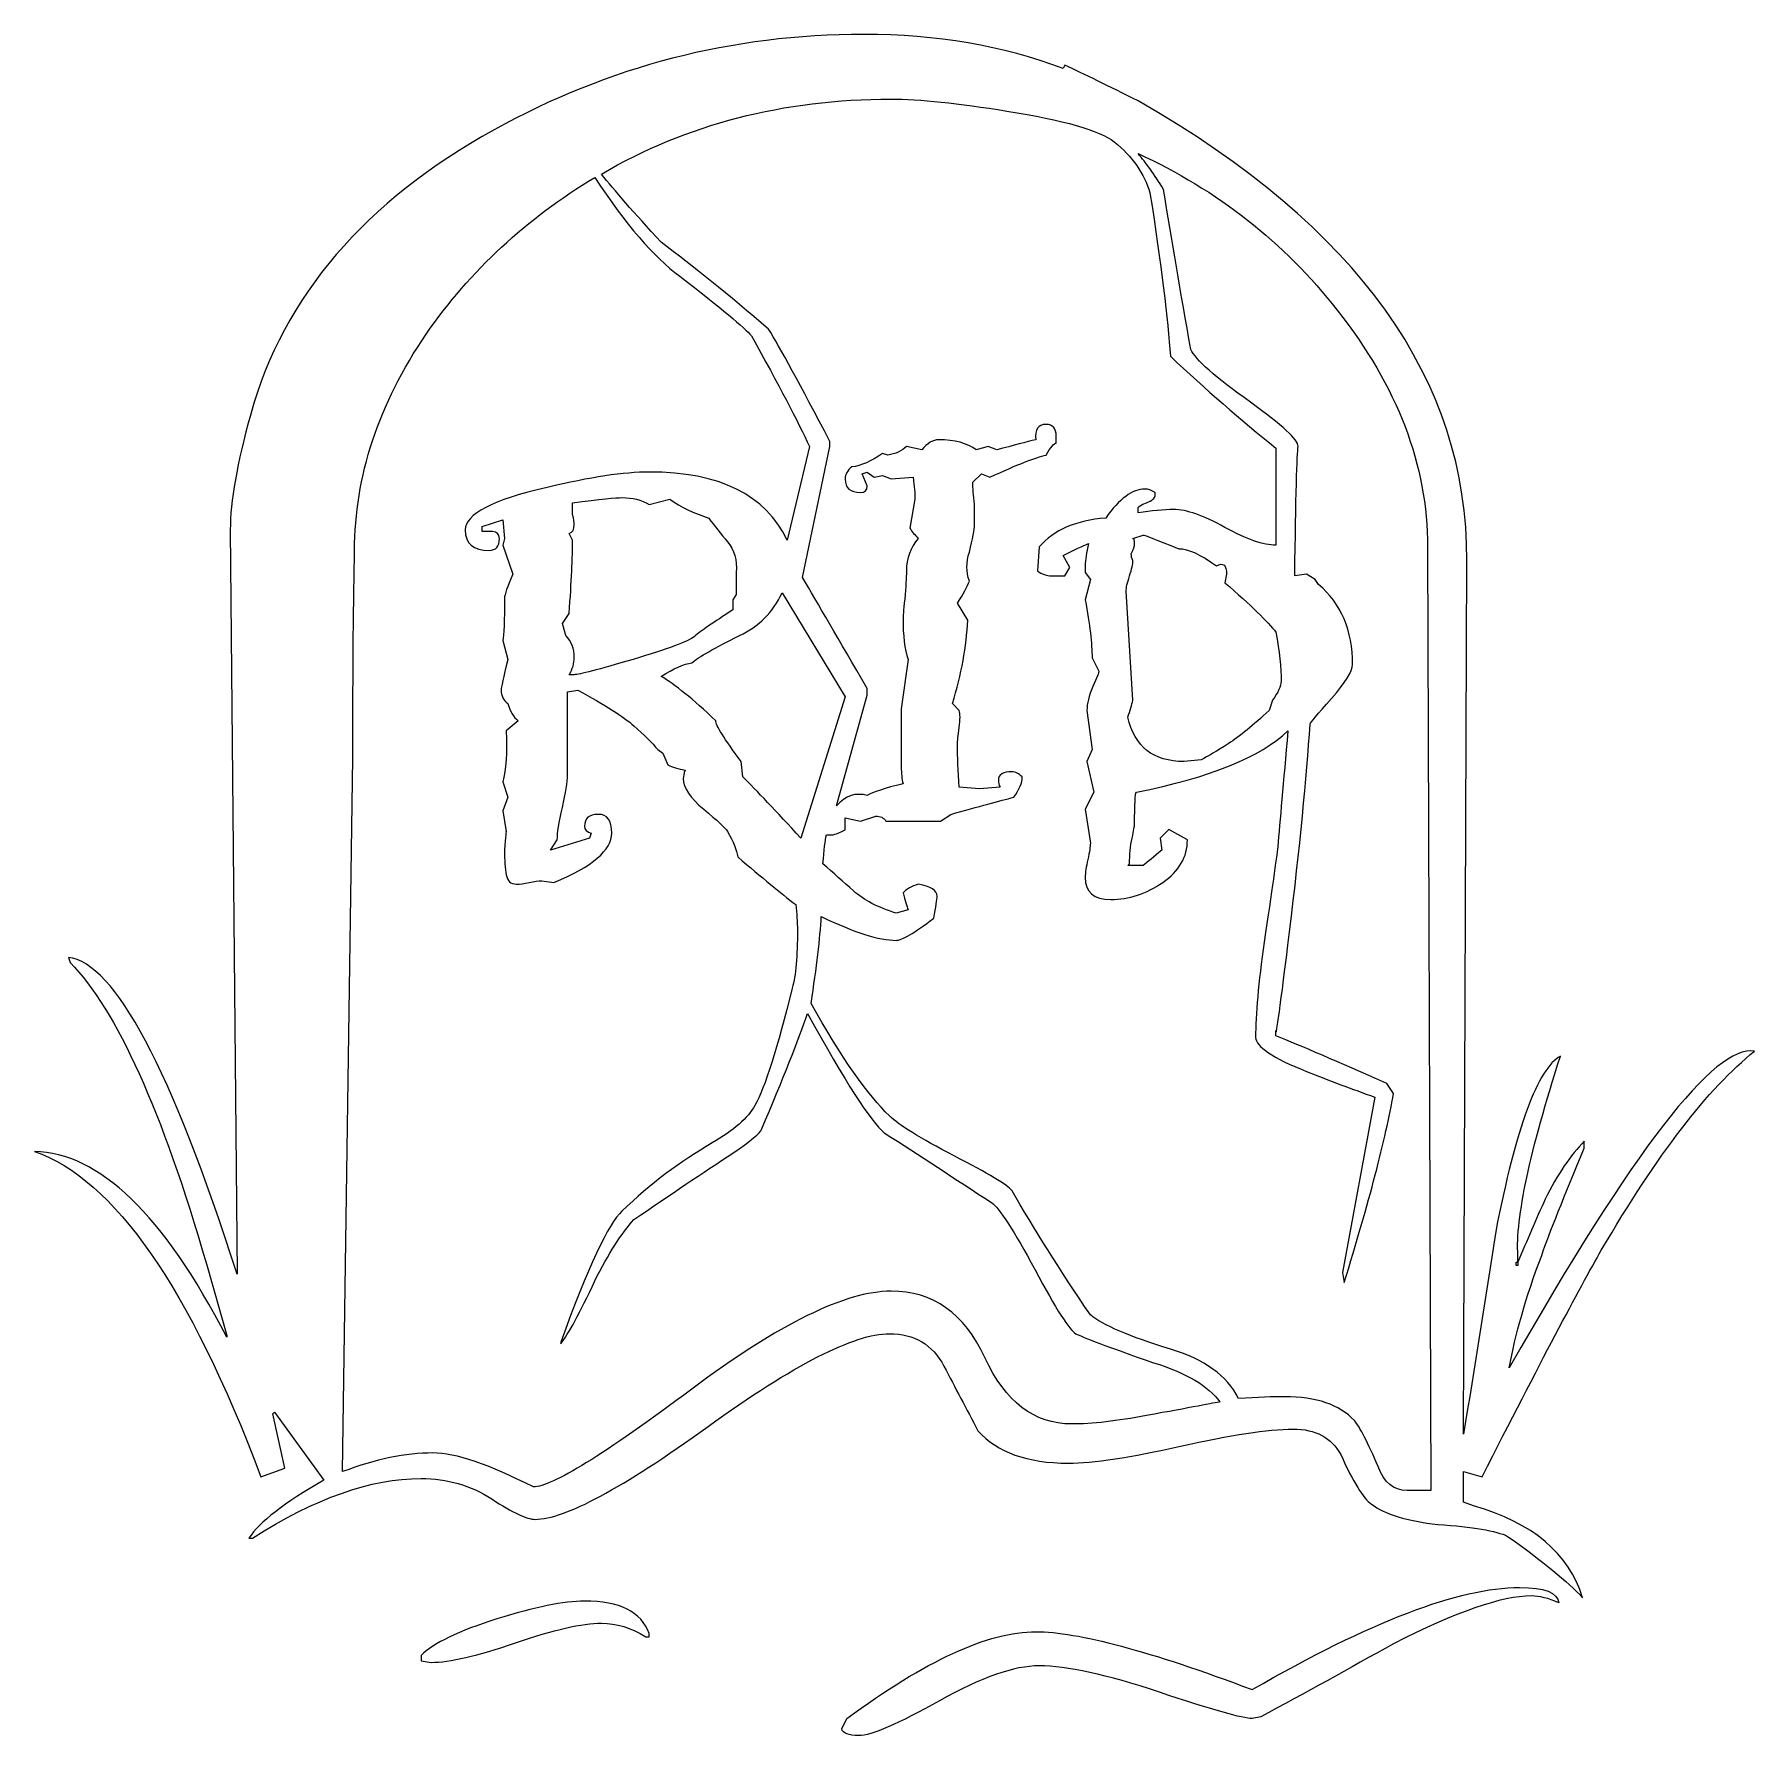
# Model space of a CAD drawing. Header units: centimetres. Extents: x -10.6 to 10.6, y -10.5 to 10.4.
import ezdxf

# ---------------------------------------------------------------- set-up
doc = ezdxf.new("R2010")
doc.units = ezdxf.units.CM
doc.header["$MEASUREMENT"] = 0
doc.layers.add('Layer 1', color=7, linetype='Continuous')

msp = doc.modelspace()

# ---------------------------------------------------------------- linework, layer by layer
at = {"layer": 'Layer 1'}
for points, knots in [([(10.58405, -2.06981), (10.01091, -2.53114), (9.38215, -3.3482), (8.69786, -4.52213), (8.69786, -4.52213), (8.43219, -4.98311), (7.94324, -5.91259), (7.23069, -7.30941), (7.23069, -7.30941), (7.23069, -7.30941), (7.00003, -7.24655), (7.00003, -7.24655), (7.00003, -7.24655), (7.00003, -7.24655), (7.00003, -7.62379), (7.00003, -7.62379), (7.00003, -7.62379), (7.00003, -7.62379), (7.12576, -7.66578), (7.12576, -7.66578), (7.12576, -7.66578), (7.85209, -7.8753), (8.29945, -8.25255), (8.46707, -8.79759), (8.46707, -8.79759), (8.28541, -8.60169), (7.97783, -8.35005), (7.54505, -8.04308), (7.54505, -8.04308), (7.40516, -7.97281), (7.11854, -7.9241), (6.68568, -7.89645), (6.68568, -7.89645), (6.30844, -7.85443), (6.03586, -7.77072), (5.86825, -7.64494), (5.86825, -7.64494), (5.77049, -7.57472), (5.64462, -7.37226), (5.49101, -7.03701), (5.49101, -7.03701), (5.37906, -6.82751), (5.18348, -6.72263), (4.90424, -6.72263), (4.90424, -6.72263), (4.59671, -6.72263), (4.1357, -6.79256), (3.52097, -6.93244), (3.52097, -6.93244), (2.90592, -7.07166), (2.4448, -7.14188), (2.13757, -7.14188), (2.13757, -7.14188), (1.63473, -7.14188), (1.26426, -7.00879), (1.02693, -6.74379), (1.02693, -6.74379), (0.88702, -6.47815), (0.74713, -6.21277), (0.60772, -5.94716), (0.60772, -5.94716), (0.46789, -5.68189), (0.24426, -5.54904), (-0.06295, -5.54904), (-0.06295, -5.54904), (-0.49626, -5.54904), (-1.24029, -5.92983), (-2.295, -6.69111), (-2.295, -6.69111), (-3.35021, -7.45242), (-4.05929, -7.83355), (-4.42244, -7.83355), (-4.42244, -7.83355), (-4.52026, -7.83355), (-4.69848, -7.74947), (-4.95674, -7.58204), (-4.95674, -7.58204), (-5.21548, -7.41424), (-5.50533, -7.33053), (-5.82669, -7.33053), (-5.82669, -7.33053), (-6.44166, -7.33053), (-7.13323, -7.57469), (-7.90139, -8.06398), (-7.90139, -8.06398), (-7.90139, -8.06398), (-7.94335, -8.06397), (-7.94335, -8.06397), (-7.94335, -8.06397), (-7.81767, -7.8682), (-7.51049, -7.63085), (-7.0213, -7.35137), (-7.0213, -7.35137), (-7.0213, -7.35137), (-7.62897, -6.51309), (-7.62897, -6.51309), (-7.62897, -6.51309), (-7.62897, -6.51309), (-7.65008, -6.53397), (-7.65008, -6.53397), (-7.65008, -6.53397), (-7.65008, -6.53397), (-7.50332, -7.20479), (-7.50332, -7.20479), (-7.50332, -7.20479), (-7.50332, -7.20479), (-7.79672, -7.30938), (-7.79672, -7.30938), (-7.79672, -7.30938), (-8.67696, -4.97636), (-9.60623, -3.64175), (-10.58405, -3.3065), (-10.58405, -3.3065), (-9.78765, -3.32066), (-8.99845, -4.08191), (-8.21574, -5.59107), (-8.21574, -5.59107), (-8.21574, -5.59107), (-8.21574, -5.56993), (-8.21574, -5.56993), (-8.21574, -5.56993), (-8.21574, -5.56993), (-8.46725, -4.68958), (-8.46725, -4.68958), (-8.46725, -4.68958), (-9.01218, -2.80352), (-9.57122, -1.56702), (-10.14407, -0.97996), (-10.14407, -0.97996), (-10.14407, -0.97996), (-10.16492, -0.91704), (-10.16492, -0.91704), (-10.16492, -0.91704), (-9.59228, -0.98731), (-8.90058, -2.28663), (-8.09, -4.81538), (-8.09, -4.81538), (-8.09, -4.81538), (-8.1739, 4.34346), (-8.1739, 4.34346), (-8.1739, 4.34346), (-8.1739, 4.6925), (-8.09, 5.16758), (-7.92239, 5.76851), (-7.92239, 5.76851), (-7.51737, 7.22158), (-6.51814, 8.38839), (-4.92527, 9.26868), (-4.92527, 9.26868), (-3.51425, 10.05086), (-1.9984, 10.44228), (-0.3773, 10.44228), (-0.3773, 10.44228), (0.51667, 10.44228), (1.33416, 10.30239), (2.07473, 10.02292), (2.07473, 10.02292), (2.07473, 10.02292), (2.09584, 10.06504), (2.09584, 10.06504), (2.09584, 10.06504), (2.33317, 9.95299), (2.63342, 9.80641), (2.99698, 9.62483), (2.99698, 9.62483), (5.70754, 8.07402), (7.05578, 6.18755), (7.04202, 3.96624), (7.04202, 3.96624), (7.04202, 3.96624), (7.00003, -6.7855), (7.00003, -6.7855), (7.00003, -6.7855), (7.13962, -5.96135), (7.27258, -5.12976), (7.39831, -4.29148), (7.39831, -4.29148), (7.64982, -3.00627), (7.91496, -2.2866), (8.19471, -2.13267), (8.19471, -2.13267), (7.81747, -3.30649), (7.6426, -4.1239), (7.6707, -4.58499), (7.6707, -4.58499), (7.6707, -4.58499), (7.6707, -4.66873), (7.6707, -4.66873), (7.6707, -4.66873), (7.78243, -4.40341), (7.89419, -4.14478), (8.00611, -3.89326), (8.00611, -3.89326), (8.15965, -3.58634), (8.32049, -3.34819), (8.4881, -3.18079), (8.4881, -3.18079), (8.4881, -3.18079), (8.4881, -3.2645), (8.4881, -3.2645), (8.4881, -3.2645), (8.23659, -3.86542), (8.06172, -4.30553), (7.9642, -4.58501), (7.9642, -4.58501), (7.76838, -5.10211), (7.63567, -5.5632), (7.56592, -5.96804), (7.56592, -5.96804), (9.08868, -3.28533), (10.09481, -1.98596), (10.58405, -2.06981), (10.58405, -2.06981), (10.58405, -2.06981), (10.58405, -2.06981), (10.58405, -2.06981)], [0, 0, 0, 0, 0.01818182, 0.01818182, 0.01818182, 0.01818182, 0.03636364, 0.03636364, 0.03636364, 0.03636364, 0.05454545, 0.05454545, 0.05454545, 0.05454545, 0.07272727, 0.07272727, 0.07272727, 0.07272727, 0.09090909, 0.09090909, 0.09090909, 0.09090909, 0.10909091, 0.10909091, 0.10909091, 0.10909091, 0.12727273, 0.12727273, 0.12727273, 0.12727273, 0.14545455, 0.14545455, 0.14545455, 0.14545455, 0.16363636, 0.16363636, 0.16363636, 0.16363636, 0.18181818, 0.18181818, 0.18181818, 0.18181818, 0.2, 0.2, 0.2, 0.2, 0.21818182, 0.21818182, 0.21818182, 0.21818182, 0.23636364, 0.23636364, 0.23636364, 0.23636364, 0.25454545, 0.25454545, 0.25454545, 0.25454545, 0.27272727, 0.27272727, 0.27272727, 0.27272727, 0.29090909, 0.29090909, 0.29090909, 0.29090909, 0.30909091, 0.30909091, 0.30909091, 0.30909091, 0.32727273, 0.32727273, 0.32727273, 0.32727273, 0.34545455, 0.34545455, 0.34545455, 0.34545455, 0.36363636, 0.36363636, 0.36363636, 0.36363636, 0.38181818, 0.38181818, 0.38181818, 0.38181818, 0.4, 0.4, 0.4, 0.4, 0.41818182, 0.41818182, 0.41818182, 0.41818182, 0.43636364, 0.43636364, 0.43636364, 0.43636364, 0.45454545, 0.45454545, 0.45454545, 0.45454545, 0.47272727, 0.47272727, 0.47272727, 0.47272727, 0.49090909, 0.49090909, 0.49090909, 0.49090909, 0.50909091, 0.50909091, 0.50909091, 0.50909091, 0.52727273, 0.52727273, 0.52727273, 0.52727273, 0.54545455, 0.54545455, 0.54545455, 0.54545455, 0.56363636, 0.56363636, 0.56363636, 0.56363636, 0.58181818, 0.58181818, 0.58181818, 0.58181818, 0.6, 0.6, 0.6, 0.6, 0.61818182, 0.61818182, 0.61818182, 0.61818182, 0.63636364, 0.63636364, 0.63636364, 0.63636364, 0.65454545, 0.65454545, 0.65454545, 0.65454545, 0.67272727, 0.67272727, 0.67272727, 0.67272727, 0.69090909, 0.69090909, 0.69090909, 0.69090909, 0.70909091, 0.70909091, 0.70909091, 0.70909091, 0.72727273, 0.72727273, 0.72727273, 0.72727273, 0.74545455, 0.74545455, 0.74545455, 0.74545455, 0.76363636, 0.76363636, 0.76363636, 0.76363636, 0.78181818, 0.78181818, 0.78181818, 0.78181818, 0.8, 0.8, 0.8, 0.8, 0.81818182, 0.81818182, 0.81818182, 0.81818182, 0.83636364, 0.83636364, 0.83636364, 0.83636364, 0.85454545, 0.85454545, 0.85454545, 0.85454545, 0.87272727, 0.87272727, 0.87272727, 0.87272727, 0.89090909, 0.89090909, 0.89090909, 0.89090909, 0.90909091, 0.90909091, 0.90909091, 0.90909091, 0.92727273, 0.92727273, 0.92727273, 0.92727273, 0.94545455, 0.94545455, 0.94545455, 0.94545455, 0.96363636, 0.96363636, 0.96363636, 0.96363636, 1, 1, 1, 1]), ([(6.60191, -7.47715), (6.60191, -7.47715), (6.60191, -7.47715), (6.60191, -7.47715), (6.60191, -7.47715), (6.60191, -7.47715), (6.55995, 4.13367), (6.55995, 4.13367), (6.55995, 4.13367), (6.55995, 5.13975), (6.18964, 6.1105), (5.44912, 7.04702), (5.44912, 7.04702), (4.79232, 7.88535), (3.97478, 8.52787), (2.99696, 8.97514), (2.99696, 8.97514), (3.09464, 8.86317), (3.19931, 8.71659), (3.31134, 8.53498), (3.31134, 8.53498), (3.40887, 7.91993), (3.52097, 7.26352), (3.64675, 6.56481), (3.64675, 6.56481), (3.70242, 6.43903), (3.94695, 6.22252), (4.38028, 5.91507), (4.38028, 5.91507), (4.7712, 5.63535), (4.9671, 5.45411), (4.9671, 5.37037), (4.9671, 5.37037), (4.95292, 5.28629), (4.93882, 4.75535), (4.92524, 3.77755), (4.92524, 3.77755), (4.92524, 3.77755), (5.07185, 3.7984), (5.07185, 3.7984), (5.07185, 3.7984), (5.07185, 3.7984), (5.1766, 3.7354), (5.1766, 3.7354), (5.1766, 3.7354), (5.1766, 3.7354), (5.21862, 3.67253), (5.21862, 3.67253), (5.21862, 3.67253), (5.49786, 3.43483), (5.63775, 3.10661), (5.63775, 2.68767), (5.63775, 2.68767), (5.63775, 2.60359), (5.55031, 2.46404), (5.37576, 2.26833), (5.37576, 2.26833), (5.20092, 2.07267), (5.11372, 1.96768), (5.11372, 1.95395), (5.11372, 1.95395), (5.07184, 1.2972), (4.9881, 0.44514), (4.86226, -0.60296), (4.86226, -0.60296), (4.75016, -1.51133), (4.69446, -1.91648), (4.69446, -1.81859), (4.69446, -1.81859), (4.69446, -1.81859), (4.69446, -1.88146), (4.69446, -1.88146), (4.69446, -1.88146), (5.00169, -2.00724), (5.45596, -2.20296), (6.05688, -2.46823), (6.05688, -2.46823), (6.05688, -2.46823), (6.14075, -2.59407), (6.14075, -2.59407), (6.14075, -2.59407), (6.0427, -3.15287), (5.84018, -3.92834), (5.53295, -4.92031), (5.53295, -4.92031), (5.53295, -4.92031), (5.51199, -4.79458), (5.51199, -4.79458), (5.51199, -4.79458), (5.51199, -4.79458), (5.91008, -2.63577), (5.91008, -2.63577), (5.91008, -2.63577), (5.63039, -2.53819), (5.35117, -2.43363), (5.0718, -2.32126), (5.0718, -2.32126), (4.65267, -2.15383), (4.4431, -2.01424), (4.4431, -1.90232), (4.4431, -1.90232), (4.4431, -1.62289), (4.47773, -1.23147), (4.54785, -0.72879), (4.54785, -0.72879), (4.64535, -0.08622), (4.70136, 0.30518), (4.71546, 0.44514), (4.71546, 0.44514), (4.74343, 0.75216), (4.78526, 1.22727), (4.84132, 1.87024), (4.84132, 1.87024), (4.50591, 1.54874), (3.88406, 1.29721), (2.97606, 1.11562), (2.97606, 1.11562), (2.96188, 1.10152), (2.95503, 0.96899), (2.95503, 0.71745), (2.95503, 0.71745), (2.95503, 0.70335), (2.94455, 0.64747), (2.9236, 0.5497), (2.9236, 0.5497), (2.90259, 0.45183), (2.89217, 0.34724), (2.89217, 0.23564), (2.89217, 0.23564), (2.89217, 0.23564), (2.87114, 0.21447), (2.87114, 0.21447), (2.87114, 0.21447), (2.87114, 0.21447), (3.05977, 0.21452), (3.05977, 0.21452), (3.05977, 0.21452), (3.11544, 0.25654), (3.19235, 0.3194), (3.29025, 0.40311), (3.29025, 0.40311), (3.29025, 0.40311), (3.2694, 0.54974), (3.2694, 0.54974), (3.2694, 0.54974), (3.2694, 0.54974), (3.37415, 0.65462), (3.37415, 0.65462), (3.37415, 0.65462), (3.37415, 0.65462), (3.60463, 0.52889), (3.60463, 0.52889), (3.60463, 0.52889), (3.60463, 0.31939), (3.50308, 0.14458), (3.30081, 0.00499), (3.30081, 0.00499), (3.09814, -0.13492), (2.88486, -0.20459), (2.66166, -0.20459), (2.66166, -0.20459), (2.4519, -0.20459), (2.34715, -0.11405), (2.34715, 0.06785), (2.34715, 0.06785), (2.34715, 0.12328), (2.35763, 0.19681), (2.37864, 0.28798), (2.37864, 0.28798), (2.39967, 0.37876), (2.41015, 0.44514), (2.41015, 0.48684), (2.41015, 0.48684), (2.41015, 0.48684), (2.34715, 0.9061), (2.34715, 0.9061), (2.34715, 0.9061), (2.34715, 0.9061), (2.4519, 1.1156), (2.4519, 1.1156), (2.4519, 1.1156), (2.4519, 1.1156), (2.36819, 1.49284), (2.36819, 1.49284), (2.36819, 1.49284), (2.36819, 1.49284), (2.43106, 1.63979), (2.43106, 1.63979), (2.43106, 1.63979), (2.43106, 1.63979), (2.36819, 2.12173), (2.36819, 2.12173), (2.36819, 2.12173), (2.36819, 2.20544), (2.39245, 2.30334), (2.44151, 2.41526), (2.44151, 2.41526), (2.49027, 2.52665), (2.51477, 2.58951), (2.51477, 2.60356), (2.51477, 2.60356), (2.51477, 2.60356), (2.43106, 2.77136), (2.43106, 2.77136), (2.43106, 2.77136), (2.43106, 2.93916), (2.40286, 3.17657), (2.34716, 3.48396), (2.34716, 3.48396), (2.34716, 3.48396), (2.41016, 3.73534), (2.41016, 3.73534), (2.41016, 3.73534), (2.41016, 3.73534), (2.34716, 3.81919), (2.34716, 3.81919), (2.34716, 3.81919), (2.34716, 3.81919), (2.34716, 3.90317), (2.34716, 3.90317), (2.34716, 3.90317), (2.34716, 3.97283), (2.36102, 4.06367), (2.38904, 4.17561), (2.38904, 4.17561), (2.31895, 4.14741), (2.2142, 4.09856), (2.07466, 4.029), (2.07466, 4.029), (2.07466, 4.029), (2.15856, 3.88205), (2.15856, 3.88205), (2.15856, 3.88205), (2.15856, 3.88205), (2.09575, 3.77749), (2.09575, 3.77749), (2.09575, 3.77749), (2.09575, 3.77749), (1.92799, 3.77751), (1.92799, 3.77751), (1.92799, 3.77751), (1.87198, 3.77751), (1.81604, 3.79836), (1.76038, 3.84037), (1.76038, 3.84037), (1.76038, 3.84037), (1.78123, 4.13358), (1.78123, 4.13358), (1.78123, 4.13358), (1.96273, 4.34339), (2.2352, 4.46177), (2.59866, 4.48997), (2.59866, 4.48997), (2.76641, 4.72743), (2.92672, 4.84605), (3.08078, 4.84605), (3.08078, 4.84605), (3.12261, 4.84605), (3.16468, 4.83227), (3.20651, 4.80435), (3.20651, 4.80435), (3.20651, 4.80435), (3.20651, 4.76233), (3.20651, 4.76233), (3.20651, 4.76233), (3.20651, 4.73413), (3.17135, 4.70653), (3.10176, 4.67862), (3.10176, 4.67862), (3.0317, 4.65039), (2.99688, 4.62954), (2.99688, 4.61575), (2.99688, 4.61575), (2.99688, 4.61575), (2.99688, 4.55288), (2.99688, 4.55288), (2.99688, 4.55288), (3.16468, 4.58071), (3.31126, 4.59458), (3.43699, 4.59458), (3.43699, 4.59458), (3.59063, 4.59458), (3.80013, 4.52137), (4.06583, 4.37479), (4.06583, 4.37479), (4.33097, 4.22784), (4.54057, 4.15471), (4.6944, 4.15471), (4.6944, 4.15471), (4.6944, 4.15471), (4.6944, 5.3492), (4.6944, 5.3492), (4.6944, 5.3492), (4.26122, 5.69821), (3.8281, 6.07548), (3.39516, 6.48101), (3.39516, 6.48101), (3.36693, 6.92792), (3.28308, 7.59872), (3.14365, 8.49285), (3.14365, 8.49285), (3.07348, 8.73018), (2.92672, 8.94002), (2.70341, 9.12163), (2.70341, 9.12163), (2.52169, 9.26122), (2.08156, 9.38695), (1.38314, 9.49898), (1.38314, 9.49898), (0.78222, 9.59645), (0.30708, 9.64551), (-0.04214, 9.64551), (-0.04214, 9.64551), (-1.36971, 9.64551), (-2.55703, 9.33825), (-3.60505, 8.72349), (-3.60505, 8.72349), (-3.45149, 8.52772), (-3.20685, 8.24838), (-2.87141, 7.88521), (-2.87141, 7.88521), (-2.48049, 7.59168), (-2.04035, 7.23547), (-1.55114, 6.81621), (-1.55114, 6.81621), (-1.41155, 6.59266), (-1.15995, 6.13157), (-0.79652, 5.4331), (-0.79652, 5.4331), (-0.79652, 5.4331), (-0.79652, 5.37023), (-0.79652, 5.37023), (-0.79652, 5.37023), (-0.79652, 5.37023), (-1.13196, 3.75611), (-1.13196, 3.75611), (-1.13196, 3.75611), (-0.95059, 3.44885), (-0.68492, 2.99459), (-0.33551, 2.39396), (-0.33551, 2.39396), (-0.33551, 2.39396), (-0.33551, 2.31033), (-0.33551, 2.31033), (-0.33551, 2.31033), (-0.33551, 2.31033), (-0.71283, 0.9481), (-0.71283, 0.9481), (-0.71283, 0.9481), (-0.6012, 1.07383), (-0.47547, 1.11553), (-0.33551, 1.07383), (-0.33551, 1.07383), (-0.26571, 1.11553), (-0.11895, 1.16434), (0.1046, 1.22054), (0.1046, 1.22054), (0.09044, 1.27592), (0.08362, 1.34622), (0.08362, 1.4299), (0.08362, 1.4299), (0.08362, 1.4299), (0.08362, 2.1425), (0.08362, 2.1425), (0.08362, 2.1425), (0.08362, 2.1425), (0.16747, 2.75043), (0.16747, 2.75043), (0.16747, 2.75043), (0.12564, 2.87621), (0.1046, 3.04364), (0.1046, 3.25322), (0.1046, 3.25322), (0.1046, 3.26698), (0.11145, 3.34746), (0.12563, 3.49441), (0.12563, 3.49441), (0.13926, 3.64104), (0.14648, 3.75614), (0.14648, 3.8403), (0.14648, 3.8403), (0.14648, 3.99363), (0.19519, 4.12639), (0.29324, 4.23839), (0.29324, 4.23839), (0.25128, 4.28046), (0.21627, 4.32216), (0.18831, 4.36417), (0.18831, 4.36417), (0.18831, 4.36417), (0.25131, 4.72025), (0.25131, 4.72025), (0.25131, 4.72025), (0.25131, 4.79018), (0.24419, 4.88101), (0.23041, 4.99293), (0.23041, 4.99293), (0.23041, 4.99293), (-0.04216, 4.97176), (-0.04216, 4.97176), (-0.04216, 4.97176), (-0.04216, 4.97176), (-0.14691, 5.01378), (-0.14691, 5.01378), (-0.14691, 5.01378), (-0.14691, 5.01378), (-0.25166, 4.99293), (-0.25166, 4.99293), (-0.25166, 4.99293), (-0.25166, 4.99293), (-0.33551, 5.05585), (-0.33551, 5.05585), (-0.33551, 5.05585), (-0.33551, 5.05585), (-0.39843, 5.03463), (-0.39843, 5.03463), (-0.39843, 5.03463), (-0.39843, 5.03463), (-0.33551, 4.88805), (-0.33551, 4.88805), (-0.33551, 4.88805), (-0.33551, 4.83217), (-0.36358, 4.80428), (-0.41941, 4.80428), (-0.41941, 4.80428), (-0.54501, 4.80428), (-0.60787, 4.85984), (-0.60787, 4.97176), (-0.60787, 4.97176), (-0.60787, 5.02756), (-0.58019, 5.07664), (-0.52416, 5.11871), (-0.52416, 5.11871), (-0.41248, 5.13252), (-0.2868, 5.18827), (-0.14692, 5.28616), (-0.14692, 5.28616), (-0.14692, 5.28616), (-0.08405, 5.26531), (-0.08405, 5.26531), (-0.08405, 5.26531), (0.01353, 5.27909), (0.09044, 5.31413), (0.14651, 5.37024), (0.14651, 5.37024), (0.14651, 5.37024), (0.33524, 5.3283), (0.33524, 5.3283), (0.33524, 5.3283), (0.40496, 5.41201), (0.47473, 5.45398), (0.54482, 5.45398), (0.54482, 5.45398), (0.74024, 5.45398), (0.89386, 5.41202), (1.00591, 5.3283), (1.00591, 5.3283), (1.00591, 5.3283), (1.15267, 5.37024), (1.15267, 5.37024), (1.15267, 5.37024), (1.15267, 5.37024), (1.25737, 5.3283), (1.25737, 5.3283), (1.25737, 5.3283), (1.46687, 5.38368), (1.62747, 5.42575), (1.73944, 5.45398), (1.73944, 5.45398), (1.72526, 5.57971), (1.76741, 5.64268), (1.86517, 5.64268), (1.86517, 5.64268), (1.94907, 5.64268), (1.99095, 5.59357), (1.99095, 5.49597), (1.99095, 5.49597), (1.99095, 5.45398), (1.99095, 5.42575), (1.99095, 5.41202), (1.99095, 5.41202), (1.96275, 5.41202), (1.92086, 5.36283), (1.86517, 5.26531), (1.86517, 5.26531), (1.73944, 5.23711), (1.50891, 5.14633), (1.17347, 4.99295), (1.17347, 4.99295), (1.17347, 4.99295), (1.06877, 5.03465), (1.06877, 5.03465), (1.06877, 5.03465), (1.06877, 5.03465), (0.96402, 4.93009), (0.96402, 4.93009), (0.96402, 4.93009), (0.96402, 4.85987), (0.97087, 4.76933), (0.98487, 4.65741), (0.98487, 4.65741), (0.98487, 4.54549), (0.98487, 4.4617), (0.98487, 4.40619), (0.98487, 4.40619), (0.98487, 4.35002), (0.96402, 4.23839), (0.922, 4.07054), (0.922, 4.07054), (0.88012, 3.94486), (0.88012, 3.82614), (0.922, 3.7146), (0.922, 3.7146), (0.89385, 3.64425), (0.84509, 3.55384), (0.77529, 3.44179), (0.77529, 3.44179), (0.77529, 3.44179), (0.90115, 3.23243), (0.90115, 3.23243), (0.90115, 3.23243), (0.88697, 2.91093), (0.8241, 2.56864), (0.7125, 2.20542), (0.7125, 2.20542), (0.7125, 2.20542), (0.79621, 2.12171), (0.79621, 2.12171), (0.79621, 2.12171), (0.80997, 2.07964), (0.80997, 2.00966), (0.79621, 1.91221), (0.79621, 1.91221), (0.78221, 1.81431), (0.77531, 1.74433), (0.77531, 1.7024), (0.77531, 1.7024), (0.77531, 1.5487), (0.78224, 1.3741), (0.79621, 1.17845), (0.79621, 1.17845), (0.79621, 1.17845), (1.04772, 1.1576), (1.04772, 1.1576), (1.04772, 1.1576), (1.04772, 1.1576), (1.29923, 1.17845), (1.29923, 1.17845), (1.29923, 1.17845), (1.28507, 1.20642), (1.27838, 1.23433), (1.27838, 1.26253), (1.27838, 1.26253), (1.27838, 1.33214), (1.33405, 1.36709), (1.44599, 1.36709), (1.44599, 1.36709), (1.48787, 1.36709), (1.5297, 1.34624), (1.57172, 1.30428), (1.57172, 1.30428), (1.57172, 1.2343), (1.53658, 1.15053), (1.46684, 1.05269), (1.46684, 1.05269), (1.29923, 1.01099), (1.04041, 0.94072), (0.69137, 0.84319), (0.69137, 0.84319), (0.69137, 0.84319), (0.56569, 0.75948), (0.56569, 0.75948), (0.56569, 0.75948), (0.56569, 0.75948), (-0.10501, 0.75949), (-0.10501, 0.75949), (-0.10501, 0.75949), (-0.13308, 0.80119), (-0.1751, 0.82235), (-0.23079, 0.82235), (-0.23079, 0.82235), (-0.23079, 0.82235), (-0.41939, 0.75948), (-0.41939, 0.75948), (-0.41939, 0.75948), (-0.41939, 0.75948), (-0.60785, 0.80118), (-0.60785, 0.80118), (-0.60785, 0.80118), (-0.60785, 0.80118), (-0.60785, 0.65455), (-0.60785, 0.65455), (-0.60785, 0.65455), (-0.64992, 0.62635), (-0.69897, 0.6055), (-0.75461, 0.59168), (-0.75461, 0.59168), (-0.75461, 0.59168), (-0.83852, 0.59169), (-0.83852, 0.59169), (-0.83852, 0.59169), (-0.85252, 0.52176), (-0.86667, 0.40304), (-0.8804, 0.23561), (-0.8804, 0.23561), (-0.75462, 0.12324), (-0.62889, 0.01164), (-0.50316, -0.10007), (-0.50316, -0.10007), (-0.37738, -0.21199), (-0.20288, -0.30274), (0.02074, -0.37243), (0.02074, -0.37243), (0.02074, -0.37243), (0.1675, -0.33028), (0.1675, -0.33028), (0.1675, -0.33028), (0.15345, -0.28858), (0.13244, -0.21865), (0.10463, -0.12078), (0.10463, -0.12078), (0.14651, -0.07876), (0.20938, -0.04416), (0.29328, -0.0159), (0.29328, -0.0159), (0.44682, -0.04416), (0.52376, -0.09295), (0.52376, -0.16285), (0.52376, -0.16285), (0.52376, -0.2046), (0.50971, -0.29567), (0.48201, -0.43529), (0.48201, -0.43529), (0.2442, -0.6169), (0.09048, -0.70765), (0.02074, -0.70765), (0.02074, -0.70765), (-0.1887, -0.70765), (-0.49628, -0.61007), (-0.90144, -0.41441), (-0.90144, -0.41441), (-0.91544, -0.67968), (-0.95743, -1.03608), (-1.02717, -1.48298), (-1.02717, -1.48298), (-0.64993, -2.15383), (-0.32854, -2.61492), (-0.06298, -2.86643), (-0.06298, -2.86643), (0.0487, -2.97835), (0.31413, -3.14226), (0.73355, -3.35887), (0.73355, -3.35887), (1.15268, -3.57572), (1.39003, -3.71878), (1.44602, -3.78842), (1.44602, -3.78842), (1.71121, -4.24975), (2.03279, -4.75984), (2.41016, -5.3184), (2.41016, -5.3184), (2.56359, -5.44418), (2.89215, -5.58407), (3.3952, -5.73771), (3.3952, -5.73771), (3.81433, -5.86349), (4.09365, -6.06627), (4.23348, -6.34533), (4.23348, -6.34533), (4.47089, -6.33128), (4.65954, -6.32448), (4.79942, -6.32448), (4.79942, -6.32448), (5.19034, -6.32448), (5.47678, -6.42211), (5.65873, -6.61811), (5.65873, -6.61811), (5.72829, -6.70182), (5.82634, -6.89047), (5.9521, -7.18366), (5.9521, -7.18366), (6.02182, -7.37935), (6.14075, -7.47719), (6.30836, -7.47719), (6.30836, -7.47719), (6.51804, -7.47715), (6.61567, -7.47715), (6.60191, -7.47715), (6.60191, -7.47715), (6.60191, -7.47715), (6.60191, -7.47715), (6.60191, -7.47715)], [0, 0, 0, 0, 0.00574713, 0.00574713, 0.00574713, 0.00574713, 0.01149425, 0.01149425, 0.01149425, 0.01149425, 0.01724138, 0.01724138, 0.01724138, 0.01724138, 0.02298851, 0.02298851, 0.02298851, 0.02298851, 0.02873563, 0.02873563, 0.02873563, 0.02873563, 0.03448276, 0.03448276, 0.03448276, 0.03448276, 0.04022989, 0.04022989, 0.04022989, 0.04022989, 0.04597701, 0.04597701, 0.04597701, 0.04597701, 0.05172414, 0.05172414, 0.05172414, 0.05172414, 0.05747126, 0.05747126, 0.05747126, 0.05747126, 0.06321839, 0.06321839, 0.06321839, 0.06321839, 0.06896552, 0.06896552, 0.06896552, 0.06896552, 0.07471264, 0.07471264, 0.07471264, 0.07471264, 0.08045977, 0.08045977, 0.08045977, 0.08045977, 0.0862069, 0.0862069, 0.0862069, 0.0862069, 0.09195402, 0.09195402, 0.09195402, 0.09195402, 0.09770115, 0.09770115, 0.09770115, 0.09770115, 0.10344828, 0.10344828, 0.10344828, 0.10344828, 0.1091954, 0.1091954, 0.1091954, 0.1091954, 0.11494253, 0.11494253, 0.11494253, 0.11494253, 0.12068966, 0.12068966, 0.12068966, 0.12068966, 0.12643678, 0.12643678, 0.12643678, 0.12643678, 0.13218391, 0.13218391, 0.13218391, 0.13218391, 0.13793103, 0.13793103, 0.13793103, 0.13793103, 0.14367816, 0.14367816, 0.14367816, 0.14367816, 0.14942529, 0.14942529, 0.14942529, 0.14942529, 0.15517241, 0.15517241, 0.15517241, 0.15517241, 0.16091954, 0.16091954, 0.16091954, 0.16091954, 0.16666667, 0.16666667, 0.16666667, 0.16666667, 0.17241379, 0.17241379, 0.17241379, 0.17241379, 0.17816092, 0.17816092, 0.17816092, 0.17816092, 0.18390805, 0.18390805, 0.18390805, 0.18390805, 0.18965517, 0.18965517, 0.18965517, 0.18965517, 0.1954023, 0.1954023, 0.1954023, 0.1954023, 0.20114943, 0.20114943, 0.20114943, 0.20114943, 0.20689655, 0.20689655, 0.20689655, 0.20689655, 0.21264368, 0.21264368, 0.21264368, 0.21264368, 0.2183908, 0.2183908, 0.2183908, 0.2183908, 0.22413793, 0.22413793, 0.22413793, 0.22413793, 0.22988506, 0.22988506, 0.22988506, 0.22988506, 0.23563218, 0.23563218, 0.23563218, 0.23563218, 0.24137931, 0.24137931, 0.24137931, 0.24137931, 0.24712644, 0.24712644, 0.24712644, 0.24712644, 0.25287356, 0.25287356, 0.25287356, 0.25287356, 0.25862069, 0.25862069, 0.25862069, 0.25862069, 0.26436782, 0.26436782, 0.26436782, 0.26436782, 0.27011494, 0.27011494, 0.27011494, 0.27011494, 0.27586207, 0.27586207, 0.27586207, 0.27586207, 0.2816092, 0.2816092, 0.2816092, 0.2816092, 0.28735632, 0.28735632, 0.28735632, 0.28735632, 0.29310345, 0.29310345, 0.29310345, 0.29310345, 0.29885057, 0.29885057, 0.29885057, 0.29885057, 0.3045977, 0.3045977, 0.3045977, 0.3045977, 0.31034483, 0.31034483, 0.31034483, 0.31034483, 0.31609195, 0.31609195, 0.31609195, 0.31609195, 0.32183908, 0.32183908, 0.32183908, 0.32183908, 0.32758621, 0.32758621, 0.32758621, 0.32758621, 0.33333333, 0.33333333, 0.33333333, 0.33333333, 0.33908046, 0.33908046, 0.33908046, 0.33908046, 0.34482759, 0.34482759, 0.34482759, 0.34482759, 0.35057471, 0.35057471, 0.35057471, 0.35057471, 0.35632184, 0.35632184, 0.35632184, 0.35632184, 0.36206897, 0.36206897, 0.36206897, 0.36206897, 0.36781609, 0.36781609, 0.36781609, 0.36781609, 0.37356322, 0.37356322, 0.37356322, 0.37356322, 0.37931034, 0.37931034, 0.37931034, 0.37931034, 0.38505747, 0.38505747, 0.38505747, 0.38505747, 0.3908046, 0.3908046, 0.3908046, 0.3908046, 0.39655172, 0.39655172, 0.39655172, 0.39655172, 0.40229885, 0.40229885, 0.40229885, 0.40229885, 0.40804598, 0.40804598, 0.40804598, 0.40804598, 0.4137931, 0.4137931, 0.4137931, 0.4137931, 0.41954023, 0.41954023, 0.41954023, 0.41954023, 0.42528736, 0.42528736, 0.42528736, 0.42528736, 0.43103448, 0.43103448, 0.43103448, 0.43103448, 0.43678161, 0.43678161, 0.43678161, 0.43678161, 0.44252874, 0.44252874, 0.44252874, 0.44252874, 0.44827586, 0.44827586, 0.44827586, 0.44827586, 0.45402299, 0.45402299, 0.45402299, 0.45402299, 0.45977011, 0.45977011, 0.45977011, 0.45977011, 0.46551724, 0.46551724, 0.46551724, 0.46551724, 0.47126437, 0.47126437, 0.47126437, 0.47126437, 0.47701149, 0.47701149, 0.47701149, 0.47701149, 0.48275862, 0.48275862, 0.48275862, 0.48275862, 0.48850575, 0.48850575, 0.48850575, 0.48850575, 0.49425287, 0.49425287, 0.49425287, 0.49425287, 0.5, 0.5, 0.5, 0.5, 0.50574713, 0.50574713, 0.50574713, 0.50574713, 0.51149425, 0.51149425, 0.51149425, 0.51149425, 0.51724138, 0.51724138, 0.51724138, 0.51724138, 0.52298851, 0.52298851, 0.52298851, 0.52298851, 0.52873563, 0.52873563, 0.52873563, 0.52873563, 0.53448276, 0.53448276, 0.53448276, 0.53448276, 0.54022989, 0.54022989, 0.54022989, 0.54022989, 0.54597701, 0.54597701, 0.54597701, 0.54597701, 0.55172414, 0.55172414, 0.55172414, 0.55172414, 0.55747126, 0.55747126, 0.55747126, 0.55747126, 0.56321839, 0.56321839, 0.56321839, 0.56321839, 0.56896552, 0.56896552, 0.56896552, 0.56896552, 0.57471264, 0.57471264, 0.57471264, 0.57471264, 0.58045977, 0.58045977, 0.58045977, 0.58045977, 0.5862069, 0.5862069, 0.5862069, 0.5862069, 0.59195402, 0.59195402, 0.59195402, 0.59195402, 0.59770115, 0.59770115, 0.59770115, 0.59770115, 0.60344828, 0.60344828, 0.60344828, 0.60344828, 0.6091954, 0.6091954, 0.6091954, 0.6091954, 0.61494253, 0.61494253, 0.61494253, 0.61494253, 0.62068966, 0.62068966, 0.62068966, 0.62068966, 0.62643678, 0.62643678, 0.62643678, 0.62643678, 0.63218391, 0.63218391, 0.63218391, 0.63218391, 0.63793103, 0.63793103, 0.63793103, 0.63793103, 0.64367816, 0.64367816, 0.64367816, 0.64367816, 0.64942529, 0.64942529, 0.64942529, 0.64942529, 0.65517241, 0.65517241, 0.65517241, 0.65517241, 0.66091954, 0.66091954, 0.66091954, 0.66091954, 0.66666667, 0.66666667, 0.66666667, 0.66666667, 0.67241379, 0.67241379, 0.67241379, 0.67241379, 0.67816092, 0.67816092, 0.67816092, 0.67816092, 0.68390805, 0.68390805, 0.68390805, 0.68390805, 0.68965517, 0.68965517, 0.68965517, 0.68965517, 0.6954023, 0.6954023, 0.6954023, 0.6954023, 0.70114943, 0.70114943, 0.70114943, 0.70114943, 0.70689655, 0.70689655, 0.70689655, 0.70689655, 0.71264368, 0.71264368, 0.71264368, 0.71264368, 0.7183908, 0.7183908, 0.7183908, 0.7183908, 0.72413793, 0.72413793, 0.72413793, 0.72413793, 0.72988506, 0.72988506, 0.72988506, 0.72988506, 0.73563218, 0.73563218, 0.73563218, 0.73563218, 0.74137931, 0.74137931, 0.74137931, 0.74137931, 0.74712644, 0.74712644, 0.74712644, 0.74712644, 0.75287356, 0.75287356, 0.75287356, 0.75287356, 0.75862069, 0.75862069, 0.75862069, 0.75862069, 0.76436782, 0.76436782, 0.76436782, 0.76436782, 0.77011494, 0.77011494, 0.77011494, 0.77011494, 0.77586207, 0.77586207, 0.77586207, 0.77586207, 0.7816092, 0.7816092, 0.7816092, 0.7816092, 0.78735632, 0.78735632, 0.78735632, 0.78735632, 0.79310345, 0.79310345, 0.79310345, 0.79310345, 0.79885057, 0.79885057, 0.79885057, 0.79885057, 0.8045977, 0.8045977, 0.8045977, 0.8045977, 0.81034483, 0.81034483, 0.81034483, 0.81034483, 0.81609195, 0.81609195, 0.81609195, 0.81609195, 0.82183908, 0.82183908, 0.82183908, 0.82183908, 0.82758621, 0.82758621, 0.82758621, 0.82758621, 0.83333333, 0.83333333, 0.83333333, 0.83333333, 0.83908046, 0.83908046, 0.83908046, 0.83908046, 0.84482759, 0.84482759, 0.84482759, 0.84482759, 0.85057471, 0.85057471, 0.85057471, 0.85057471, 0.85632184, 0.85632184, 0.85632184, 0.85632184, 0.86206897, 0.86206897, 0.86206897, 0.86206897, 0.86781609, 0.86781609, 0.86781609, 0.86781609, 0.87356322, 0.87356322, 0.87356322, 0.87356322, 0.87931034, 0.87931034, 0.87931034, 0.87931034, 0.88505747, 0.88505747, 0.88505747, 0.88505747, 0.8908046, 0.8908046, 0.8908046, 0.8908046, 0.89655172, 0.89655172, 0.89655172, 0.89655172, 0.90229885, 0.90229885, 0.90229885, 0.90229885, 0.90804598, 0.90804598, 0.90804598, 0.90804598, 0.9137931, 0.9137931, 0.9137931, 0.9137931, 0.91954023, 0.91954023, 0.91954023, 0.91954023, 0.92528736, 0.92528736, 0.92528736, 0.92528736, 0.93103448, 0.93103448, 0.93103448, 0.93103448, 0.93678161, 0.93678161, 0.93678161, 0.93678161, 0.94252874, 0.94252874, 0.94252874, 0.94252874, 0.94827586, 0.94827586, 0.94827586, 0.94827586, 0.95402299, 0.95402299, 0.95402299, 0.95402299, 0.95977011, 0.95977011, 0.95977011, 0.95977011, 0.96551724, 0.96551724, 0.96551724, 0.96551724, 0.97126437, 0.97126437, 0.97126437, 0.97126437, 0.97701149, 0.97701149, 0.97701149, 0.97701149, 0.98275862, 0.98275862, 0.98275862, 0.98275862, 0.98850575, 0.98850575, 0.98850575, 0.98850575, 1, 1, 1, 1]), ([(4.00301, -6.38731), (4.00301, -6.38731), (4.00301, -6.38731), (4.00301, -6.38731), (4.00301, -6.38731), (3.8631, -6.19197), (3.59074, -6.03092), (3.18558, -5.90524), (3.18558, -5.90524), (2.62654, -5.70977), (2.30857, -5.5911), (2.23197, -5.54908), (2.23197, -5.54908), (2.15513, -5.50701), (1.98731, -5.24523), (1.7291, -4.76303), (1.7291, -4.76303), (1.47028, -4.28114), (1.29217, -4.00532), (1.19456, -3.93533), (1.19456, -3.93533), (0.74715, -3.64175), (0.30717, -3.35558), (-0.12579, -3.07583), (-0.12579, -3.07583), (-0.29359, -2.93629), (-0.60778, -2.44705), (-1.069, -1.60872), (-1.069, -1.60872), (-1.18097, -1.93045), (-1.36965, -2.4053), (-1.63494, -3.03411), (-1.63494, -3.03411), (-1.64888, -3.07583), (-1.76773, -3.1737), (-1.9912, -3.32735), (-1.9912, -3.32735), (-2.35466, -3.56505), (-2.75968, -3.83749), (-3.20675, -4.14478), (-3.20675, -4.14478), (-3.36061, -4.31258), (-3.52113, -4.56385), (-3.68874, -4.8994), (-3.68874, -4.8994), (-3.87051, -5.29077), (-4.01024, -5.54908), (-4.10792, -5.67481), (-4.10792, -5.67481), (-4.10792, -5.67481), (-4.10792, -5.65396), (-4.10792, -5.65396), (-4.10792, -5.65396), (-3.77245, -4.73154), (-3.5211, -4.19396), (-3.35343, -4.0399), (-3.35343, -4.0399), (-3.00426, -3.70467), (-2.63392, -3.42525), (-2.24271, -3.20162), (-2.24271, -3.20162), (-1.97739, -3.04798), (-1.80255, -2.8946), (-1.71865, -2.74058), (-1.71865, -2.74058), (-1.59292, -2.51732), (-1.43933, -2.03502), (-1.25767, -1.29431), (-1.25767, -1.29431), (-1.21555, -1.1409), (-1.1947, -0.90357), (-1.1947, -0.58176), (-1.1947, -0.58176), (-1.1947, -0.48423), (-1.202, -0.3793), (-1.21555, -0.26738), (-1.21555, -0.26738), (-1.39735, -0.12779), (-1.63491, 0.06793), (-1.92834, 0.31944), (-1.92834, 0.31944), (-1.9422, 0.40315), (-1.98435, 0.50809), (-2.05407, 0.63382), (-2.05407, 0.63382), (-2.08212, 0.67552), (-2.17983, 0.7663), (-2.34744, 0.90618), (-2.34744, 0.90618), (-2.51505, 1.04577), (-2.59895, 1.17156), (-2.59895, 1.2835), (-2.59895, 1.2835), (-2.59895, 1.31133), (-2.59207, 1.34636), (-2.57797, 1.38838), (-2.57797, 1.38838), (-2.66184, 1.40187), (-2.7319, 1.42301), (-2.78757, 1.45124), (-2.78757, 1.45124), (-2.78757, 1.45124), (-2.85044, 1.59787), (-2.85044, 1.59787), (-2.85044, 1.59787), (-2.85044, 1.59787), (-2.9132, 1.63989), (-2.9132, 1.63989), (-2.9132, 1.63989), (-2.98337, 1.7236), (-3.08095, 1.82124), (-3.20673, 1.93318), (-3.20673, 1.93318), (-3.33257, 2.04481), (-3.56304, 2.19139), (-3.8983, 2.37337), (-3.8983, 2.37337), (-3.8983, 2.37337), (-4.02408, 2.35249), (-4.02408, 2.35249), (-4.02408, 2.35249), (-4.02408, 2.29632), (-4.02408, 1.95403), (-4.02408, 1.32551), (-4.02408, 1.32551), (-4.02408, 1.24143), (-4.04506, 1.10863), (-4.08697, 0.92702), (-4.08697, 0.92702), (-4.12896, 0.74541), (-4.14984, 0.61264), (-4.14984, 0.52893), (-4.14984, 0.52893), (-4.14984, 0.52893), (-4.23371, 0.40315), (-4.23371, 0.40315), (-4.23371, 0.40315), (-4.23371, 0.40315), (-3.75172, 0.54978), (-3.75172, 0.54978), (-3.75172, 0.54978), (-3.75172, 0.54978), (-3.73069, 0.61264), (-3.73069, 0.61264), (-3.73069, 0.61264), (-3.78662, 0.62645), (-3.81459, 0.65466), (-3.81459, 0.69667), (-3.81459, 0.69667), (-3.81459, 0.79425), (-3.75892, 0.8433), (-3.64679, 0.8433), (-3.64679, 0.8433), (-3.53508, 0.8433), (-3.47918, 0.76628), (-3.47918, 0.61264), (-3.47918, 0.61264), (-3.47918, 0.40314), (-3.71688, 0.20039), (-4.19173, 0.00505), (-4.19173, 0.00505), (-4.19173, 0.00505), (-4.33847, 0.0259), (-4.33847, 0.0259), (-4.33847, 0.0259), (-4.38033, 0.0259), (-4.43285, 0.01881), (-4.49571, 0.00505), (-4.49571, 0.00505), (-4.55858, -0.00913), (-4.61096, -0.0158), (-4.65287, -0.0158), (-4.65287, -0.0158), (-4.72304, -0.0158), (-4.76482, 0.02238), (-4.7786, 0.09935), (-4.7786, 0.09935), (-4.79278, 0.17603), (-4.79948, 0.27744), (-4.79948, 0.40317), (-4.79948, 0.40317), (-4.78585, 0.57097), (-4.7786, 0.64757), (-4.7786, 0.63383), (-4.7786, 0.63383), (-4.7786, 0.63383), (-4.82051, 0.88534), (-4.82051, 0.88534), (-4.82051, 0.88534), (-4.82051, 0.88534), (-4.75762, 1.05282), (-4.75762, 1.05282), (-4.75762, 1.05282), (-4.75762, 1.05282), (-4.82051, 1.24141), (-4.82051, 1.24141), (-4.82051, 1.24141), (-4.7786, 1.39516), (-4.76482, 1.6046), (-4.7786, 1.8703), (-4.7786, 1.8703), (-4.7786, 1.8703), (-4.63186, 1.99603), (-4.63186, 1.99603), (-4.63186, 1.99603), (-4.6879, 2.03799), (-4.72991, 2.10766), (-4.75764, 2.20553), (-4.75764, 2.20553), (-4.81365, 2.24755), (-4.84149, 2.30343), (-4.84149, 2.37333), (-4.84149, 2.37333), (-4.84149, 2.40116), (-4.81366, 2.52674), (-4.75764, 2.75057), (-4.75764, 2.75057), (-4.75764, 2.75057), (-4.82053, 2.98092), (-4.82053, 2.98092), (-4.82053, 2.98092), (-4.80677, 3.0509), (-4.7995, 3.22539), (-4.7995, 3.50487), (-4.7995, 3.50487), (-4.7995, 3.54689), (-4.76484, 3.64436), (-4.69478, 3.7984), (-4.69478, 3.7984), (-4.69478, 3.7984), (-4.82054, 4.15479), (-4.82054, 4.15479), (-4.82054, 4.15479), (-4.82054, 4.15479), (-4.79951, 4.2385), (-4.79951, 4.2385), (-4.79951, 4.2385), (-4.79951, 4.2385), (-4.82054, 4.46885), (-4.82054, 4.46885), (-4.82054, 4.46885), (-4.82054, 4.46885), (-5.07205, 4.38514), (-5.07205, 4.38514), (-5.07205, 4.38514), (-5.07205, 4.38514), (-5.07205, 4.32227), (-5.07205, 4.32227), (-5.07205, 4.32227), (-5.07205, 4.32227), (-4.94625, 4.32229), (-4.94625, 4.32229), (-4.94625, 4.32229), (-4.89056, 4.32229), (-4.86235, 4.29395), (-4.86235, 4.23852), (-4.86235, 4.23852), (-4.86235, 4.1407), (-4.90442, 4.09191), (-4.98813, 4.09191), (-4.98813, 4.09191), (-5.18395, 4.09191), (-5.28166, 4.17565), (-5.28166, 4.34342), (-5.28166, 4.34342), (-5.28166, 4.53876), (-4.94625, 4.71331), (-4.27561, 4.86732), (-4.27561, 4.86732), (-3.74491, 4.99305), (-3.3257, 5.05597), (-3.01812, 5.05597), (-3.01812, 5.05597), (-2.15198, 5.05597), (-1.58609, 4.77617), (-1.32058, 4.21758), (-1.32058, 4.21758), (-1.32058, 4.21758), (-1.04798, 5.37034), (-1.04798, 5.37034), (-1.04798, 5.37034), (-1.18787, 5.67736), (-1.42522, 6.13165), (-1.76058, 6.73257), (-1.76058, 6.73257), (-1.84448, 6.8301), (-2.13782, 7.07491), (-2.64088, 7.46592), (-2.64088, 7.46592), (-2.96256, 7.70338), (-3.31155, 8.10862), (-3.68879, 8.68157), (-3.68879, 8.68157), (-4.52712, 8.17852), (-5.2188, 7.5359), (-5.76381, 6.75345), (-5.76381, 6.75345), (-6.35058, 5.88683), (-6.64392, 4.99984), (-6.64392, 4.0919), (-6.64392, 4.0919), (-6.6581, 3.5186), (-6.66495, 2.66643), (-6.66495, 1.53502), (-6.66495, 1.53502), (-6.66495, 1.53502), (-6.79068, -7.24661), (-6.79068, -7.24661), (-6.79068, -7.24661), (-6.38552, -7.09286), (-6.01513, -7.01624), (-5.67991, -7.01624), (-5.67991, -7.01624), (-5.40062, -7.01624), (-4.98816, -7.15583), (-4.44325, -7.43521), (-4.44325, -7.43521), (-4.21999, -7.43521), (-3.57031, -7.03357), (-2.49414, -6.23019), (-2.49414, -6.23019), (-1.4184, -5.42686), (-0.60113, -5.02522), (-0.04211, -5.02522), (-0.04211, -5.02522), (0.47475, -5.02522), (0.85903, -5.29758), (1.11063, -5.84228), (1.11063, -5.84228), (1.36214, -6.38735), (1.71843, -6.65971), (2.17957, -6.65971), (2.17957, -6.65971), (2.43108, -6.65971), (2.73829, -6.62481), (3.10183, -6.55512), (3.10183, -6.55512), (3.6468, -6.45697), (3.947, -6.40117), (4.00301, -6.38731), (4.00301, -6.38731), (4.00301, -6.38731), (4.00301, -6.38731), (4.00301, -6.38731)], [0, 0, 0, 0, 0.01149425, 0.01149425, 0.01149425, 0.01149425, 0.02298851, 0.02298851, 0.02298851, 0.02298851, 0.03448276, 0.03448276, 0.03448276, 0.03448276, 0.04597701, 0.04597701, 0.04597701, 0.04597701, 0.05747126, 0.05747126, 0.05747126, 0.05747126, 0.06896552, 0.06896552, 0.06896552, 0.06896552, 0.08045977, 0.08045977, 0.08045977, 0.08045977, 0.09195402, 0.09195402, 0.09195402, 0.09195402, 0.10344828, 0.10344828, 0.10344828, 0.10344828, 0.11494253, 0.11494253, 0.11494253, 0.11494253, 0.12643678, 0.12643678, 0.12643678, 0.12643678, 0.13793103, 0.13793103, 0.13793103, 0.13793103, 0.14942529, 0.14942529, 0.14942529, 0.14942529, 0.16091954, 0.16091954, 0.16091954, 0.16091954, 0.17241379, 0.17241379, 0.17241379, 0.17241379, 0.18390805, 0.18390805, 0.18390805, 0.18390805, 0.1954023, 0.1954023, 0.1954023, 0.1954023, 0.20689655, 0.20689655, 0.20689655, 0.20689655, 0.2183908, 0.2183908, 0.2183908, 0.2183908, 0.22988506, 0.22988506, 0.22988506, 0.22988506, 0.24137931, 0.24137931, 0.24137931, 0.24137931, 0.25287356, 0.25287356, 0.25287356, 0.25287356, 0.26436782, 0.26436782, 0.26436782, 0.26436782, 0.27586207, 0.27586207, 0.27586207, 0.27586207, 0.28735632, 0.28735632, 0.28735632, 0.28735632, 0.29885057, 0.29885057, 0.29885057, 0.29885057, 0.31034483, 0.31034483, 0.31034483, 0.31034483, 0.32183908, 0.32183908, 0.32183908, 0.32183908, 0.33333333, 0.33333333, 0.33333333, 0.33333333, 0.34482759, 0.34482759, 0.34482759, 0.34482759, 0.35632184, 0.35632184, 0.35632184, 0.35632184, 0.36781609, 0.36781609, 0.36781609, 0.36781609, 0.37931034, 0.37931034, 0.37931034, 0.37931034, 0.3908046, 0.3908046, 0.3908046, 0.3908046, 0.40229885, 0.40229885, 0.40229885, 0.40229885, 0.4137931, 0.4137931, 0.4137931, 0.4137931, 0.42528736, 0.42528736, 0.42528736, 0.42528736, 0.43678161, 0.43678161, 0.43678161, 0.43678161, 0.44827586, 0.44827586, 0.44827586, 0.44827586, 0.45977011, 0.45977011, 0.45977011, 0.45977011, 0.47126437, 0.47126437, 0.47126437, 0.47126437, 0.48275862, 0.48275862, 0.48275862, 0.48275862, 0.49425287, 0.49425287, 0.49425287, 0.49425287, 0.50574713, 0.50574713, 0.50574713, 0.50574713, 0.51724138, 0.51724138, 0.51724138, 0.51724138, 0.52873563, 0.52873563, 0.52873563, 0.52873563, 0.54022989, 0.54022989, 0.54022989, 0.54022989, 0.55172414, 0.55172414, 0.55172414, 0.55172414, 0.56321839, 0.56321839, 0.56321839, 0.56321839, 0.57471264, 0.57471264, 0.57471264, 0.57471264, 0.5862069, 0.5862069, 0.5862069, 0.5862069, 0.59770115, 0.59770115, 0.59770115, 0.59770115, 0.6091954, 0.6091954, 0.6091954, 0.6091954, 0.62068966, 0.62068966, 0.62068966, 0.62068966, 0.63218391, 0.63218391, 0.63218391, 0.63218391, 0.64367816, 0.64367816, 0.64367816, 0.64367816, 0.65517241, 0.65517241, 0.65517241, 0.65517241, 0.66666667, 0.66666667, 0.66666667, 0.66666667, 0.67816092, 0.67816092, 0.67816092, 0.67816092, 0.68965517, 0.68965517, 0.68965517, 0.68965517, 0.70114943, 0.70114943, 0.70114943, 0.70114943, 0.71264368, 0.71264368, 0.71264368, 0.71264368, 0.72413793, 0.72413793, 0.72413793, 0.72413793, 0.73563218, 0.73563218, 0.73563218, 0.73563218, 0.74712644, 0.74712644, 0.74712644, 0.74712644, 0.75862069, 0.75862069, 0.75862069, 0.75862069, 0.77011494, 0.77011494, 0.77011494, 0.77011494, 0.7816092, 0.7816092, 0.7816092, 0.7816092, 0.79310345, 0.79310345, 0.79310345, 0.79310345, 0.8045977, 0.8045977, 0.8045977, 0.8045977, 0.81609195, 0.81609195, 0.81609195, 0.81609195, 0.82758621, 0.82758621, 0.82758621, 0.82758621, 0.83908046, 0.83908046, 0.83908046, 0.83908046, 0.85057471, 0.85057471, 0.85057471, 0.85057471, 0.86206897, 0.86206897, 0.86206897, 0.86206897, 0.87356322, 0.87356322, 0.87356322, 0.87356322, 0.88505747, 0.88505747, 0.88505747, 0.88505747, 0.89655172, 0.89655172, 0.89655172, 0.89655172, 0.90804598, 0.90804598, 0.90804598, 0.90804598, 0.91954023, 0.91954023, 0.91954023, 0.91954023, 0.93103448, 0.93103448, 0.93103448, 0.93103448, 0.94252874, 0.94252874, 0.94252874, 0.94252874, 0.95402299, 0.95402299, 0.95402299, 0.95402299, 0.96551724, 0.96551724, 0.96551724, 0.96551724, 0.97701149, 0.97701149, 0.97701149, 0.97701149, 1, 1, 1, 1]), ([(-1.94916, 3.81929), (-1.94916, 3.81929), (-1.94916, 3.81929), (-1.94916, 3.81929), (-1.94916, 3.81929), (-1.93553, 3.97293), (-1.97019, 4.09866), (-2.05409, 4.19653), (-2.05409, 4.19653), (-2.13783, 4.294), (-2.21485, 4.39224), (-2.2846, 4.49006), (-2.2846, 4.49006), (-2.46637, 4.54562), (-2.62705, 4.62251), (-2.76659, 4.72041), (-2.76659, 4.72041), (-2.76659, 4.72041), (-3.0181, 4.65754), (-3.0181, 4.65754), (-3.0181, 4.65754), (-3.11597, 4.71334), (-3.2276, 4.74157), (-3.35346, 4.74157), (-3.35346, 4.74157), (-3.4235, 4.74157), (-3.62593, 4.7204), (-3.96118, 4.6787), (-3.96118, 4.6787), (-3.96118, 4.63668), (-3.96118, 4.5876), (-3.96118, 4.53175), (-3.96118, 4.53175), (-3.94755, 4.47595), (-3.9403, 4.43388), (-3.9403, 4.40631), (-3.9403, 4.40631), (-3.9403, 4.35014), (-3.96118, 4.31524), (-4.00322, 4.30146), (-4.00322, 4.30146), (-4.00322, 4.30146), (-3.96115, 4.21761), (-3.96115, 4.21761), (-3.96115, 4.21761), (-3.96115, 4.00785), (-3.97525, 3.7072), (-4.00322, 3.3162), (-4.00322, 3.3162), (-4.00322, 3.3162), (-4.08696, 3.19073), (-4.08696, 3.19073), (-4.08696, 3.19073), (-4.08696, 3.19073), (-4.04505, 3.04378), (-4.04505, 3.04378), (-4.04505, 3.04378), (-3.97525, 2.97385), (-3.9403, 2.8831), (-3.9403, 2.77142), (-3.9403, 2.77142), (-3.9403, 2.70149), (-3.96118, 2.63151), (-4.00322, 2.56192), (-4.00322, 2.56192), (-4.00322, 2.56192), (-3.94031, 2.56193), (-3.94031, 2.56193), (-3.94031, 2.56193), (-3.88464, 2.56193), (-3.64361, 2.62485), (-3.21718, 2.75058), (-3.21718, 2.75058), (-2.79112, 2.87636), (-2.53958, 2.97061), (-2.46256, 3.03358), (-2.46256, 3.03358), (-2.38604, 3.09644), (-2.22885, 3.20424), (-1.9912, 3.35817), (-1.9912, 3.35817), (-1.9912, 3.35817), (-1.9912, 3.48403), (-1.9912, 3.48403), (-1.9912, 3.48403), (-1.9912, 3.48403), (-1.94913, 3.54689), (-1.94913, 3.54689), (-1.94913, 3.54689), (-1.94913, 3.54689), (-1.94913, 3.81929), (-1.94913, 3.81929), (-1.94913, 3.81929), (-1.94913, 3.81929), (-1.94916, 3.81929), (-1.94916, 3.81929)], [0, 0, 0, 0, 0.04, 0.04, 0.04, 0.04, 0.08, 0.08, 0.08, 0.08, 0.12, 0.12, 0.12, 0.12, 0.16, 0.16, 0.16, 0.16, 0.2, 0.2, 0.2, 0.2, 0.24, 0.24, 0.24, 0.24, 0.28, 0.28, 0.28, 0.28, 0.32, 0.32, 0.32, 0.32, 0.36, 0.36, 0.36, 0.36, 0.4, 0.4, 0.4, 0.4, 0.44, 0.44, 0.44, 0.44, 0.48, 0.48, 0.48, 0.48, 0.52, 0.52, 0.52, 0.52, 0.56, 0.56, 0.56, 0.56, 0.6, 0.6, 0.6, 0.6, 0.64, 0.64, 0.64, 0.64, 0.68, 0.68, 0.68, 0.68, 0.72, 0.72, 0.72, 0.72, 0.76, 0.76, 0.76, 0.76, 0.8, 0.8, 0.8, 0.8, 0.84, 0.84, 0.84, 0.84, 0.88, 0.88, 0.88, 0.88, 0.92, 0.92, 0.92, 0.92, 1, 1, 1, 1]), ([(4.7575, 2.47819), (4.7575, 2.47819), (4.7575, 2.47819), (4.7575, 2.47819), (4.7575, 2.47819), (4.7575, 2.6457), (4.73662, 2.84816), (4.6945, 3.08581), (4.6945, 3.08581), (4.59674, 3.21159), (4.38705, 3.414), (4.06593, 3.6934), (4.06593, 3.6934), (4.06593, 3.6934), (4.08678, 3.79841), (4.08678, 3.79841), (4.08678, 3.79841), (4.08678, 3.91004), (4.0449, 3.94499), (3.961, 3.90324), (3.961, 3.90324), (3.76534, 4.04246), (3.61159, 4.11282), (3.50004, 4.11282), (3.50004, 4.11282), (3.22035, 4.22445), (3.07361, 4.28062), (3.05985, 4.28062), (3.05985, 4.28062), (3.05985, 4.28062), (2.93399, 4.23855), (2.93399, 4.23855), (2.93399, 4.23855), (2.94791, 4.23855), (2.9551, 4.21765), (2.9551, 4.17568), (2.9551, 4.17568), (2.9551, 4.14748), (2.94092, 4.10546), (2.91314, 4.04995), (2.91314, 4.04995), (2.91314, 4.02161), (2.92007, 3.99378), (2.93399, 3.96621), (2.93399, 3.96621), (2.93399, 3.92414), (2.92007, 3.86128), (2.89224, 3.77756), (2.89224, 3.77756), (2.86404, 3.6934), (2.85028, 3.63061), (2.85028, 3.58883), (2.85028, 3.58883), (2.85028, 3.58883), (2.93399, 2.24752), (2.93399, 2.24752), (2.93399, 2.24752), (2.92007, 2.19135), (2.89909, 2.12179), (2.87118, 2.03794), (2.87118, 2.03794), (2.95508, 1.67448), (3.18556, 1.49287), (3.56288, 1.49287), (3.56288, 1.49287), (3.56288, 1.49287), (3.77251, 1.51412), (3.77251, 1.51412), (3.77251, 1.51412), (3.85628, 1.55587), (3.96783, 1.62188), (4.10774, 1.71303), (4.10774, 1.71303), (4.24733, 1.80386), (4.41495, 1.94017), (4.61079, 2.12178), (4.61079, 2.12178), (4.61079, 2.12178), (4.65275, 2.24751), (4.65275, 2.24751), (4.65275, 2.24751), (4.72249, 2.345), (4.7575, 2.42202), (4.7575, 2.47819), (4.7575, 2.47819), (4.7575, 2.47819), (4.7575, 2.47819), (4.7575, 2.47819)], [0, 0, 0, 0, 0.04347826, 0.04347826, 0.04347826, 0.04347826, 0.08695652, 0.08695652, 0.08695652, 0.08695652, 0.13043478, 0.13043478, 0.13043478, 0.13043478, 0.17391304, 0.17391304, 0.17391304, 0.17391304, 0.2173913, 0.2173913, 0.2173913, 0.2173913, 0.26086957, 0.26086957, 0.26086957, 0.26086957, 0.30434783, 0.30434783, 0.30434783, 0.30434783, 0.34782609, 0.34782609, 0.34782609, 0.34782609, 0.39130435, 0.39130435, 0.39130435, 0.39130435, 0.43478261, 0.43478261, 0.43478261, 0.43478261, 0.47826087, 0.47826087, 0.47826087, 0.47826087, 0.52173913, 0.52173913, 0.52173913, 0.52173913, 0.56521739, 0.56521739, 0.56521739, 0.56521739, 0.60869565, 0.60869565, 0.60869565, 0.60869565, 0.65217391, 0.65217391, 0.65217391, 0.65217391, 0.69565217, 0.69565217, 0.69565217, 0.69565217, 0.73913043, 0.73913043, 0.73913043, 0.73913043, 0.7826087, 0.7826087, 0.7826087, 0.7826087, 0.82608696, 0.82608696, 0.82608696, 0.82608696, 0.86956522, 0.86956522, 0.86956522, 0.86956522, 0.91304348, 0.91304348, 0.91304348, 0.91304348, 1, 1, 1, 1]), ([(-0.60777, 2.2896), (-0.60777, 2.2896), (-0.60777, 2.2896), (-0.60777, 2.2896), (-0.60777, 2.2896), (-0.60777, 2.2896), (-1.38342, 3.56775), (-1.38342, 3.56775), (-1.38342, 3.56775), (-1.49537, 3.32997), (-1.66986, 3.15548), (-1.90732, 3.0438), (-1.90732, 3.0438), (-2.21482, 2.88981), (-2.41029, 2.77813), (-2.49409, 2.70857), (-2.49409, 2.70857), (-2.59209, 2.69439), (-2.71787, 2.63864), (-2.87133, 2.54077), (-2.87133, 2.54077), (-2.70372, 2.4429), (-2.48041, 2.26129), (-2.20066, 1.99602), (-2.20066, 1.99602), (-2.20066, 1.94022), (-2.09591, 1.77239), (-1.88628, 1.49291), (-1.88628, 1.49291), (-1.88628, 1.49291), (-1.86543, 1.30439), (-1.86543, 1.30439), (-1.86543, 1.30439), (-1.69763, 1.13683), (-1.46022, 0.88532), (-1.1527, 0.54977), (-1.1527, 0.54977), (-1.1527, 0.54977), (-0.60777, 2.2896), (-0.60777, 2.2896), (-0.60777, 2.2896), (-0.60777, 2.2896), (-0.60777, 2.2896), (-0.60777, 2.2896)], [0, 0, 0, 0, 0.08333333, 0.08333333, 0.08333333, 0.08333333, 0.16666667, 0.16666667, 0.16666667, 0.16666667, 0.25, 0.25, 0.25, 0.25, 0.33333333, 0.33333333, 0.33333333, 0.33333333, 0.41666667, 0.41666667, 0.41666667, 0.41666667, 0.5, 0.5, 0.5, 0.5, 0.58333333, 0.58333333, 0.58333333, 0.58333333, 0.66666667, 0.66666667, 0.66666667, 0.66666667, 0.75, 0.75, 0.75, 0.75, 0.83333333, 0.83333333, 0.83333333, 0.83333333, 1, 1, 1, 1]), ([(7.67069, -4.71069), (7.67069, -4.71069), (7.67069, -4.71069), (7.67069, -4.71069), (7.67069, -4.71069), (7.67069, -4.71069), (7.67069, -4.66873), (7.67069, -4.66873), (7.67069, -4.66873), (7.67069, -4.66873), (7.64982, -4.66873), (7.64982, -4.66873), (7.64982, -4.66873), (7.64982, -4.66873), (7.64982, -4.71069), (7.64982, -4.71069), (7.64982, -4.71069), (7.64982, -4.71069), (7.67069, -4.71069), (7.67069, -4.71069)], [0, 0, 0, 0, 0.16666667, 0.16666667, 0.16666667, 0.16666667, 0.33333333, 0.33333333, 0.33333333, 0.33333333, 0.5, 0.5, 0.5, 0.5, 0.66666667, 0.66666667, 0.66666667, 0.66666667, 1, 1, 1, 1]), ([(8.17372, -8.8606), (8.15962, -8.73474), (7.99888, -8.67195), (7.69173, -8.67195), (7.69173, -8.67195), (6.95098, -8.67195), (5.85425, -9.09089), (4.40119, -9.9292), (4.40119, -9.9292), (3.14378, -9.45406), (2.25619, -9.2167), (1.73953, -9.2167), (1.73953, -9.2167), (1.15276, -9.2167), (0.37711, -9.57309), (-0.58695, -10.28564), (-0.58695, -10.28564), (-0.58695, -10.28564), (-0.64982, -10.4115), (-0.64982, -10.4115), (-0.64982, -10.4115), (-0.63606, -10.46688), (-0.56592, -10.49508), (-0.44011, -10.49508), (-0.44011, -10.49508), (-0.28665, -10.49508), (0.04506, -10.35178), (0.55541, -10.06556), (0.55541, -10.06556), (1.06537, -9.77907), (1.47388, -9.63601), (1.78138, -9.63601), (1.78138, -9.63601), (2.11682, -9.63601), (2.60926, -9.74417), (3.259, -9.96068), (3.259, -9.96068), (3.90882, -10.17729), (4.28921, -10.28564), (4.40121, -10.28564), (4.40121, -10.28564), (4.40121, -10.28564), (4.50604, -10.26479), (4.50604, -10.26479), (4.50604, -10.26479), (5.05108, -9.97126), (5.59602, -9.67067), (6.14087, -9.36365), (6.14087, -9.36365), (6.90906, -8.97223), (7.47495, -8.77651), (7.83852, -8.77651), (7.83852, -8.77651), (7.93599, -8.77652), (8.04794, -8.80443), (8.17372, -8.8606), (8.17372, -8.8606), (8.17372, -8.8606), (8.17372, -8.8606), (8.17372, -8.8606), (8.17372, -8.8606), (8.17372, -8.8606), (8.17372, -8.8606), (8.17372, -8.8606)], [0, 0, 0, 0, 0.05882353, 0.05882353, 0.05882353, 0.05882353, 0.11764706, 0.11764706, 0.11764706, 0.11764706, 0.17647059, 0.17647059, 0.17647059, 0.17647059, 0.23529412, 0.23529412, 0.23529412, 0.23529412, 0.29411765, 0.29411765, 0.29411765, 0.29411765, 0.35294118, 0.35294118, 0.35294118, 0.35294118, 0.41176471, 0.41176471, 0.41176471, 0.41176471, 0.47058824, 0.47058824, 0.47058824, 0.47058824, 0.52941176, 0.52941176, 0.52941176, 0.52941176, 0.58823529, 0.58823529, 0.58823529, 0.58823529, 0.64705882, 0.64705882, 0.64705882, 0.64705882, 0.70588235, 0.70588235, 0.70588235, 0.70588235, 0.76470588, 0.76470588, 0.76470588, 0.76470588, 0.82352941, 0.82352941, 0.82352941, 0.82352941, 0.88235294, 0.88235294, 0.88235294, 0.88235294, 1, 1, 1, 1]), ([(-3.0181, -9.27955), (-3.0181, -9.27955), (-3.0181, -9.27955), (-3.0181, -9.27955), (-3.0181, -9.27955), (-3.0181, -9.27955), (-3.05999, -9.27955), (-3.05999, -9.27955), (-3.05999, -9.27955), (-3.24176, -9.16763), (-3.4235, -9.11212), (-3.60495, -9.11212), (-3.60495, -9.11212), (-3.84263, -9.11212), (-4.19537, -9.19232), (-4.66334, -9.353), (-4.66334, -9.353), (-5.13173, -9.5135), (-5.47741, -9.59393), (-5.70077, -9.59393), (-5.70077, -9.59393), (-5.70077, -9.59393), (-5.82663, -9.57308), (-5.82663, -9.57308), (-5.82663, -9.57308), (-5.82663, -9.57308), (-5.82663, -9.51022), (-5.82663, -9.51022), (-5.82663, -9.51022), (-5.67293, -9.35623), (-5.36221, -9.20648), (-4.89381, -9.05948), (-4.89381, -9.05948), (-4.42587, -8.91285), (-4.06611, -8.83937), (-3.81457, -8.83937), (-3.81457, -8.83937), (-3.38163, -8.83937), (-3.11594, -8.97222), (-3.01807, -9.23786), (-3.01807, -9.23786), (-3.01807, -9.23786), (-3.01808, -9.27955), (-3.01808, -9.27955), (-3.01808, -9.27955), (-3.01808, -9.27955), (-3.0181, -9.27955), (-3.0181, -9.27955)], [0, 0, 0, 0, 0.07692308, 0.07692308, 0.07692308, 0.07692308, 0.15384615, 0.15384615, 0.15384615, 0.15384615, 0.23076923, 0.23076923, 0.23076923, 0.23076923, 0.30769231, 0.30769231, 0.30769231, 0.30769231, 0.38461538, 0.38461538, 0.38461538, 0.38461538, 0.46153846, 0.46153846, 0.46153846, 0.46153846, 0.53846154, 0.53846154, 0.53846154, 0.53846154, 0.61538462, 0.61538462, 0.61538462, 0.61538462, 0.69230769, 0.69230769, 0.69230769, 0.69230769, 0.76923077, 0.76923077, 0.76923077, 0.76923077, 0.84615385, 0.84615385, 0.84615385, 0.84615385, 1, 1, 1, 1])]:
    msp.add_open_spline(points, degree=3, knots=knots, dxfattribs=at)

doc.saveas('drawing.dxf')
